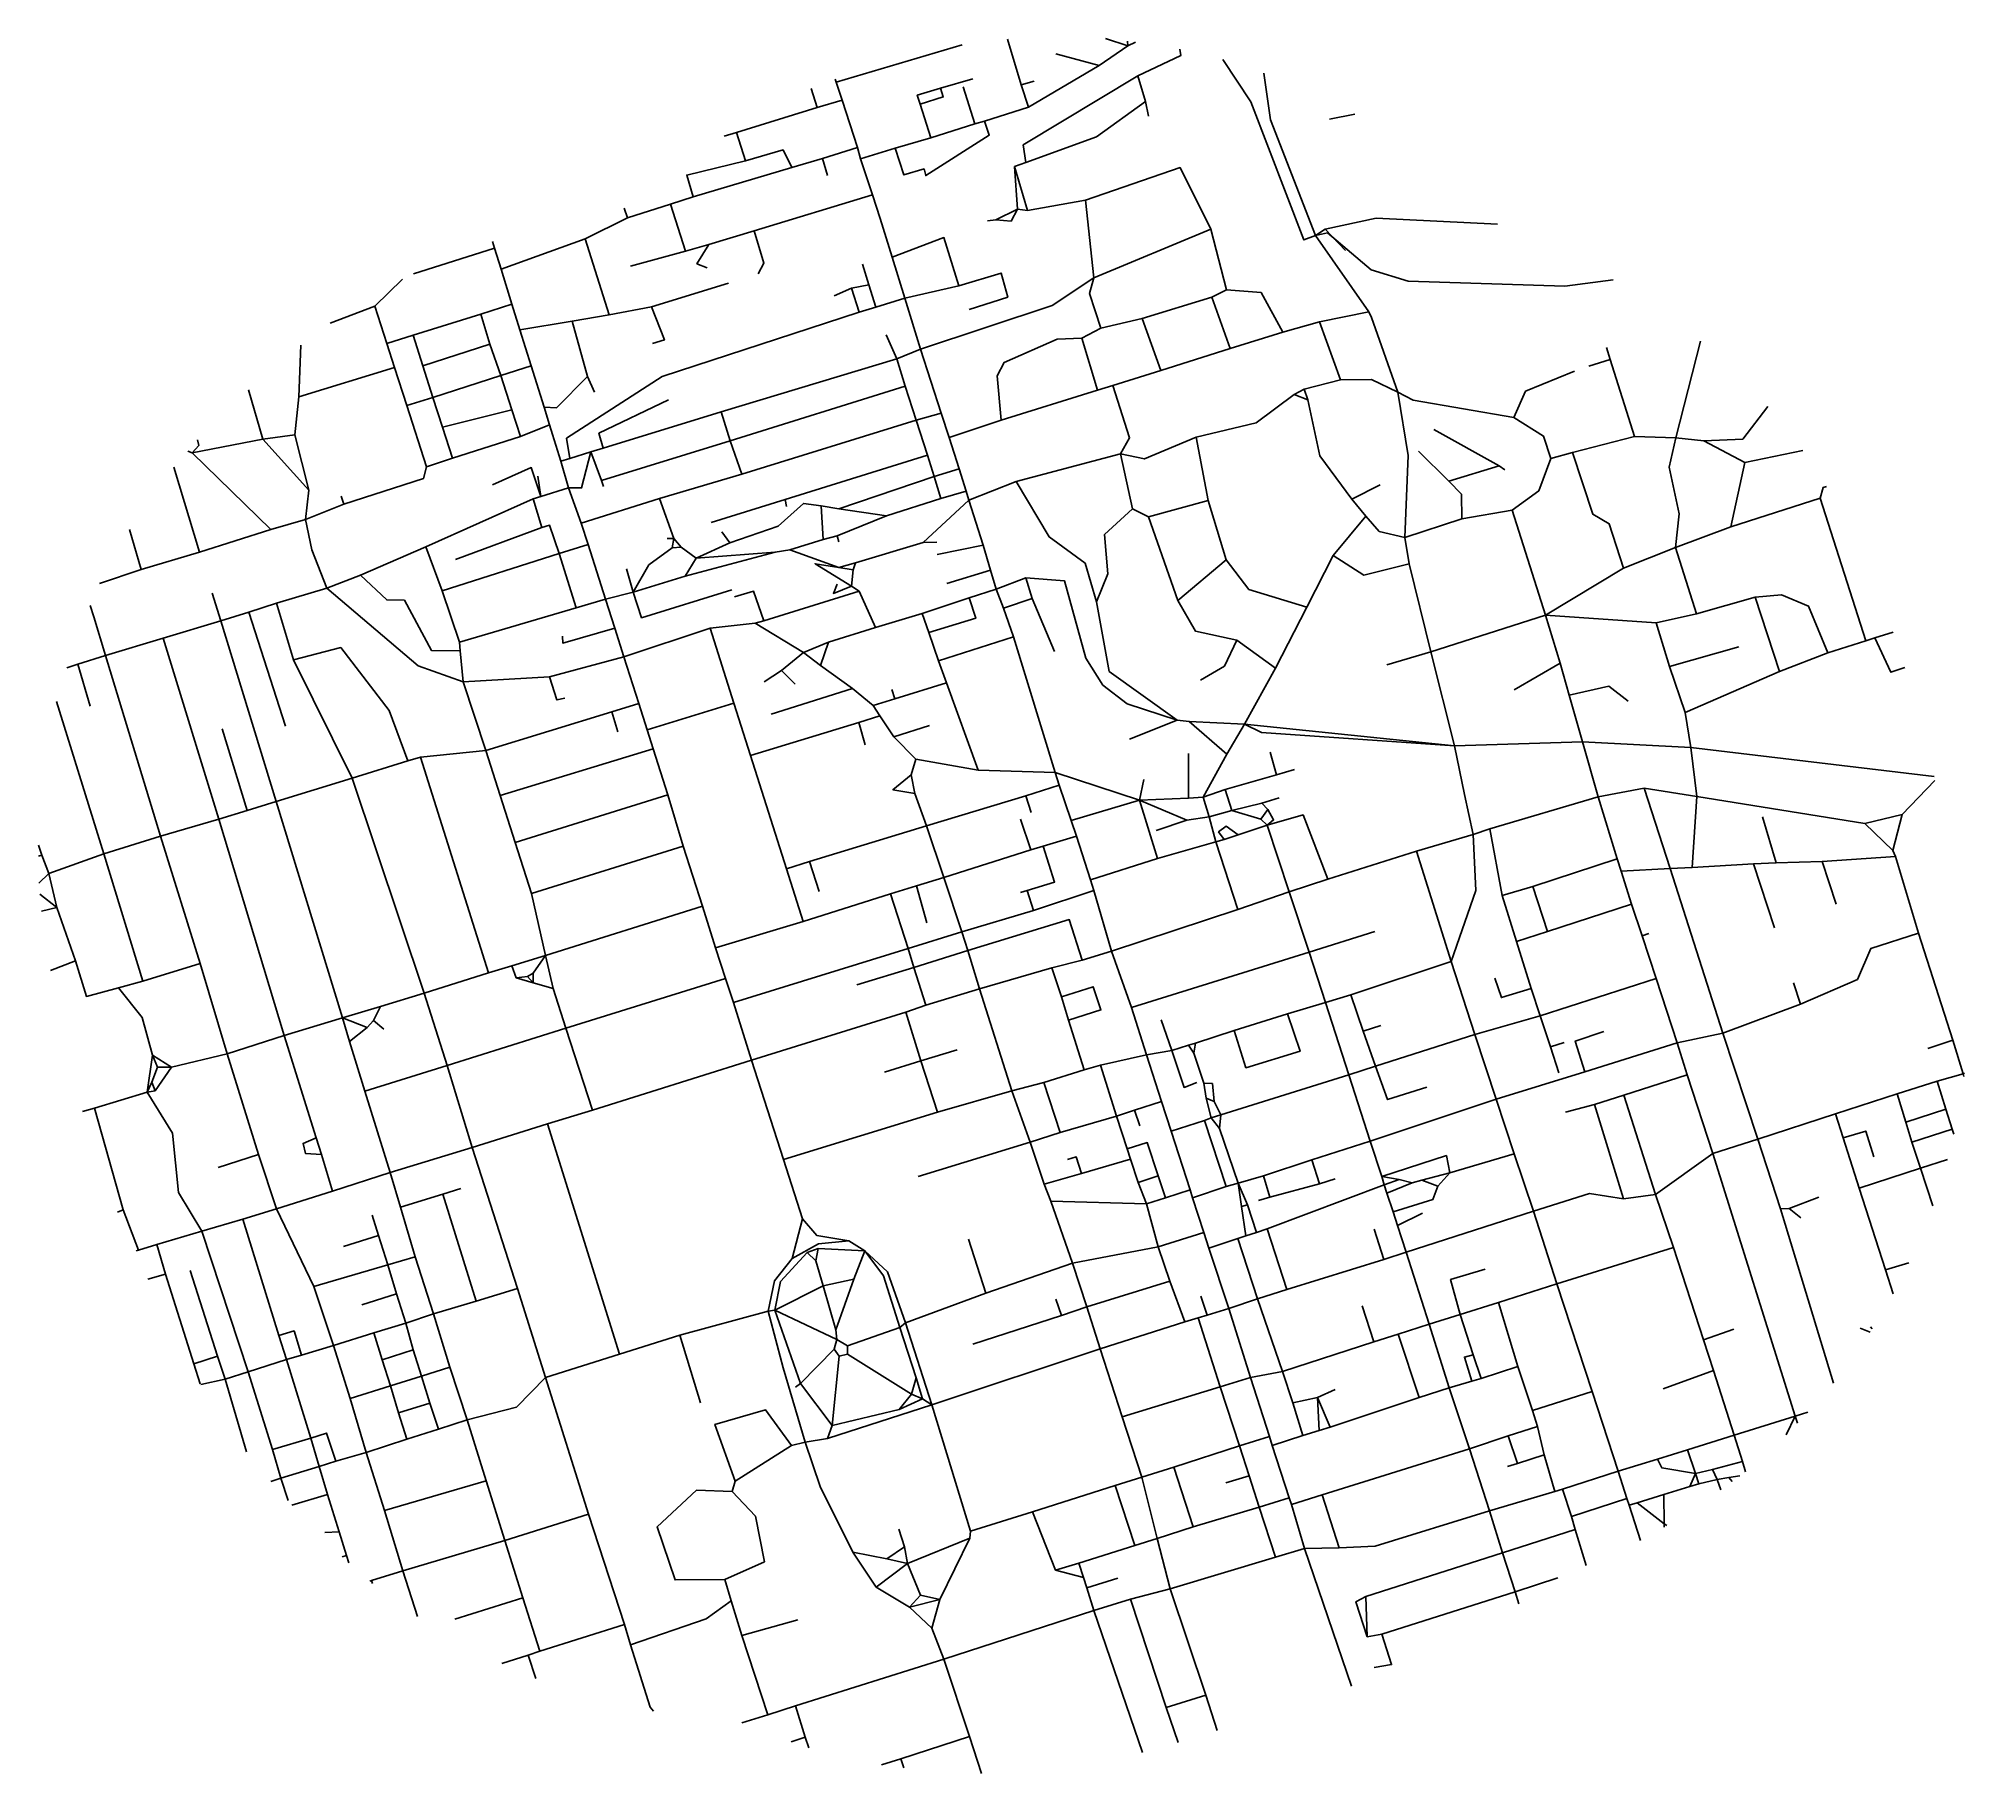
# Model space of a CAD drawing. Header units: metres. Extents: x 628297 to 631448, y 4835165 to 4838004.
import ezdxf

# ---------------------------------------------------------------- set-up
doc = ezdxf.new("R2010")
doc.units = ezdxf.units.M

msp = doc.modelspace()

# ---------------------------------------------------------------- linework, layer by layer
at = {"layer": 'ROADS'}
for points in [[(629602.3, 4837932.8), (629808.5, 4837994.1)], [(629904.8, 4837928.2), (629882.2, 4838003.1)], [(630032.3, 4837960.1), (630079.1, 4837992)], [(630042.6, 4838004.2), (630079.1, 4837992)], [(630078.8, 4838000), (630079.1, 4837992)], [(630079.1, 4837992), (630091.9, 4837998.2)], [(630164.7, 4837986.7), (630166.1, 4837976.5), (630095.5, 4837942.9)], [(629917.1, 4837891.6), (630032.3, 4837960.1)], [(630032.3, 4837960.1), (629961.8, 4837978.9)], [(630234.8, 4837969.7), (630280.4, 4837900.6), (630367.2, 4837674.5), (630386.4, 4837682)], [(629602.3, 4837932.8), (629600.7, 4837937.8)], [(629612.1, 4837903.2), (629602.3, 4837932.8)], [(629772.9, 4837922.7), (629826, 4837938.4)], [(629828.8, 4837864.4), (629809.8, 4837925.3)], [(629904.8, 4837928.2), (629926.1, 4837934.5)], [(629917.1, 4837891.6), (629904.8, 4837928.2)], [(629912.7, 4837801.4), (629908.1, 4837830.2), (630095.5, 4837942.9)], [(630108.1, 4837901.1), (630095.5, 4837942.9)], [(630386.4, 4837682), (630313, 4837870.9), (630302.1, 4837947.5)], [(629571.1, 4837891.4), (629561.1, 4837922.6)], [(629612.1, 4837903.2), (629571.1, 4837891.4)], [(629637, 4837825.6), (629612.1, 4837903.2)], [(629739.6, 4837896.9), (629734.9, 4837911.4), (629772.9, 4837922.7)], [(629739.6, 4837896.9), (629777.3, 4837908.7), (629772.9, 4837922.7)], [(629757.1, 4837841.9), (629739.6, 4837896.9)], [(629912.7, 4837801.4), (630028.1, 4837843.3), (630108.1, 4837901.1)], [(630113.1, 4837877.1), (630108.1, 4837901.1)], [(629571.1, 4837891.4), (629438.9, 4837850.4)], [(629698.6, 4837825), (629712.6, 4837780.9), (629746.1, 4837790.8), (629748.7, 4837780), (629852.5, 4837845.8), (629844.7, 4837869)], [(629757.1, 4837841.9), (629828.8, 4837864.4)], [(629828.8, 4837864.4), (629844.7, 4837869)], [(629844.7, 4837869), (629917.1, 4837891.6)], [(630409.4, 4837872), (630450.7, 4837880.5)], [(629438.9, 4837850.4), (629419.1, 4837844.4)], [(629453.6, 4837803.8), (629438.9, 4837850.4)], [(629698.6, 4837825), (629757.1, 4837841.9)], [(629368, 4837745), (629357.6, 4837780.8), (629453.6, 4837803.8)], [(629529.3, 4837793.3), (629515.2, 4837822), (629453.6, 4837803.8)], [(629579.6, 4837808), (629529.3, 4837793.3)], [(629637, 4837825.6), (629579.6, 4837808)], [(629579.6, 4837808), (629588.1, 4837780.2)], [(629642.1, 4837807.3), (629637, 4837825.6)], [(629642.1, 4837807.3), (629698.6, 4837825)], [(629661.8, 4837748.5), (629642.1, 4837807.3)], [(629894, 4837794.6), (629912.7, 4837801.4)], [(629529.3, 4837793.3), (629368, 4837745)], [(629915.3, 4837722.5), (629894, 4837794.6)], [(629899.1, 4837725.1), (629894, 4837794.6)], [(630010, 4837739.7), (630164.8, 4837793.1), (630215.3, 4837692)], [(629368, 4837745), (629331, 4837733.3)], [(629661.8, 4837748.5), (629468, 4837689.7)], [(629674.2, 4837709.7), (629661.8, 4837748.5)], [(629915.3, 4837722.5), (630010, 4837739.7)], [(630023.7, 4837612.8), (630010, 4837739.7)], [(629260.4, 4837710.9), (629191.4, 4837676.2)], [(629255.3, 4837726.7), (629260.4, 4837710.9)], [(629331, 4837733.3), (629260.4, 4837710.9)], [(629331, 4837733.3), (629355.5, 4837656)], [(629693.7, 4837646.5), (629674.2, 4837709.7)], [(629850, 4837706), (629863.3, 4837707.5)], [(629863.3, 4837707.5), (629888.3, 4837705.2), (629899.1, 4837725.1)], [(629863.3, 4837707.5), (629899.1, 4837725.1)], [(629915.3, 4837722.5), (629899.1, 4837725.1)], [(630402.5, 4837692.4), (630485.7, 4837710.1), (630684.5, 4837700.6)], [(629042.9, 4837661.2), (629039.5, 4837671.9)], [(629191.4, 4837676.2), (629053.7, 4837626.7)], [(629230.5, 4837551.8), (629191.4, 4837676.2)], [(629468, 4837689.7), (629393.8, 4837667.4)], [(629474.4, 4837618.9), (629484, 4837636.8), (629468, 4837689.7)], [(629803, 4837599.6), (629778.5, 4837678.4), (629693.7, 4837646.5)], [(630023.7, 4837612.8), (630215.3, 4837692)], [(630240.7, 4837593), (630215.3, 4837692)], [(630386.4, 4837682), (630402.5, 4837692.4)], [(630386.4, 4837682), (630406.1, 4837686.3), (630477.3, 4837625.6), (630538, 4837607), (630794.4, 4837599.2), (630873.5, 4837609.3)], [(630473.8, 4837556.7), (630386.4, 4837682)], [(630402.5, 4837692.4), (630435.6, 4837657.3)], [(629042.9, 4837661.2), (628910.6, 4837619)], [(629053.7, 4837626.7), (629042.9, 4837661.2)], [(629355.5, 4837656), (629265.5, 4837631.9)], [(629393.8, 4837667.4), (629355.5, 4837656)], [(629393.8, 4837667.4), (629374.2, 4837635.7), (629391.1, 4837628.7)], [(629714.4, 4837579.2), (629693.7, 4837646.5)], [(628892.3, 4837610.2), (628847.4, 4837566.4)], [(629071.4, 4837569.3), (629053.7, 4837626.7)], [(629655.3, 4837601.2), (629645.1, 4837634.7)], [(629739.9, 4837496), (629955.5, 4837567.3), (630023.7, 4837612.8)], [(629803, 4837599.6), (629872, 4837620.4), (629882.9, 4837581), (629820, 4837560.8)], [(630035, 4837530.1), (630016.7, 4837587.2), (630023.7, 4837612.8)], [(629425.8, 4837604.1), (629299.8, 4837565.4)], [(629627.2, 4837595.7), (629598.9, 4837583.1)], [(629655.3, 4837601.2), (629627.2, 4837595.7)], [(629640, 4837556.6), (629627.2, 4837595.7)], [(629666.8, 4837564.7), (629655.3, 4837601.2)], [(629714.4, 4837579.2), (629666.8, 4837564.7)], [(629714.4, 4837579.2), (629803, 4837599.6)], [(629739.9, 4837496), (629714.4, 4837579.2)], [(630102.8, 4837546.3), (630217, 4837581.1)], [(630217, 4837581.1), (630240.7, 4837593)], [(630246.9, 4837496.7), (630217, 4837581.1)], [(630240.7, 4837593), (630297.4, 4837588.4), (630332.8, 4837523.7)], [(628847.4, 4837566.4), (628773.9, 4837538.3)], [(628867, 4837505.2), (628847.4, 4837566.4)], [(629020.6, 4837553.3), (628909.8, 4837518.7)], [(629071.4, 4837569.3), (629020.6, 4837553.3)], [(629035.6, 4837503.8), (629020.6, 4837553.3)], [(629084.5, 4837527.4), (629071.4, 4837569.3)], [(629640, 4837556.6), (629317.4, 4837451.4), (629161.1, 4837350.2), (629166.2, 4837317.2)], [(629230.5, 4837551.8), (629170.3, 4837541.5)], [(629299.8, 4837565.4), (629230.5, 4837551.8)], [(629299.8, 4837565.4), (629321.2, 4837511), (629301.7, 4837505.1)], [(629666.8, 4837564.7), (629640, 4837556.6)], [(630035, 4837530.1), (630102.8, 4837546.3)], [(630102.8, 4837546.3), (630133.3, 4837460.7)], [(630392.9, 4837540.8), (630473.8, 4837556.7)], [(630477.9, 4837547.5), (630473.8, 4837556.7)], [(630521.1, 4837425.5), (630477.9, 4837547.5)], [(628909.8, 4837518.7), (628867, 4837505.2)], [(628925.5, 4837468.8), (628909.8, 4837518.7)], [(629170.3, 4837541.5), (629084.5, 4837527.4)], [(629102.8, 4837468.4), (629084.5, 4837527.4)], [(629195.1, 4837451.3), (629170.3, 4837541.5)], [(629701.3, 4837479.8), (629684, 4837519.6)], [(629872, 4837379.9), (629865.4, 4837452.5), (629877.2, 4837474.2), (629963.6, 4837512.5), (630004, 4837514)], [(630004, 4837514), (630035, 4837530.1)], [(630029.6, 4837428.9), (630004, 4837514)], [(630246.9, 4837496.7), (630332.8, 4837523.7)], [(630332.8, 4837523.7), (630392.9, 4837540.8)], [(630427.3, 4837445.7), (630392.9, 4837540.8)], [(628722.9, 4837417.9), (628725.9, 4837502.5)], [(628879.6, 4837466.1), (628867, 4837505.2)], [(629035.6, 4837503.8), (628925.5, 4837468.8)], [(629053.2, 4837453), (629035.6, 4837503.8)], [(629739.9, 4837496), (629701.3, 4837479.8)], [(629773.7, 4837391.2), (629739.9, 4837496)], [(630133.3, 4837460.7), (630246.9, 4837496.7)], [(630868.4, 4837479), (630862.5, 4837498.8)], [(630975.9, 4837350.9), (631016.7, 4837509.1)], [(628879.6, 4837466.1), (628722.9, 4837417.9)], [(628899.5, 4837403.8), (628879.6, 4837466.1)], [(628941.9, 4837417), (628925.5, 4837468.8)], [(629053.2, 4837453), (628941.9, 4837417)], [(629102.8, 4837468.4), (629053.2, 4837453)], [(629053.2, 4837453), (629071.2, 4837396.5)], [(629124.3, 4837401.1), (629102.8, 4837468.4)], [(629124.3, 4837401.1), (629144.4, 4837400), (629195.1, 4837451.3)], [(629206.8, 4837425.7), (629195.1, 4837451.3)], [(629701.3, 4837479.8), (629414.1, 4837393.3)], [(629715.2, 4837435.1), (629701.3, 4837479.8)], [(630054.8, 4837436.2), (630133.3, 4837460.7)], [(630711.2, 4837384.1), (630730.3, 4837426.9), (630810.1, 4837460.1)], [(630868.4, 4837479), (630833.6, 4837467.8)], [(630908.3, 4837353.2), (630868.4, 4837479)], [(628663.9, 4837348.5), (628640.5, 4837429.6)], [(629715.2, 4837435.1), (629428.9, 4837345.7)], [(629733, 4837379.6), (629715.2, 4837435.1)], [(629872, 4837379.9), (630029.6, 4837428.9)], [(630029.6, 4837428.9), (630054.8, 4837436.2)], [(630067.3, 4837324.4), (630082.2, 4837350.6), (630054.8, 4837436.2)], [(630191.3, 4837351.8), (630289.3, 4837375.2), (630351.8, 4837421.9)], [(630351.8, 4837421.9), (630368.1, 4837430.5)], [(630374.1, 4837412.8), (630351.8, 4837421.9)], [(630368.1, 4837430.5), (630427.3, 4837445.7)], [(630368.1, 4837430.5), (630374.1, 4837412.8)], [(630427.3, 4837445.7), (630478, 4837446.1), (630521.1, 4837425.5)], [(630532.9, 4837187.8), (630538, 4837321.9), (630521.1, 4837425.5)], [(630521.1, 4837425.5), (630546.4, 4837412.6)], [(628716.1, 4837355.6), (628722.9, 4837417.9)], [(628941.9, 4837417), (628899.5, 4837403.8)], [(628931.5, 4837303.5), (628899.5, 4837403.8)], [(628958.2, 4837368.1), (628941.9, 4837417)], [(629071.2, 4837396.5), (628958.2, 4837368.1)], [(629085.6, 4837352.8), (629071.2, 4837396.5)], [(629133.1, 4837372.3), (629124.3, 4837401.1)], [(629220.9, 4837333.9), (629213.9, 4837358.4), (629327.8, 4837412.8)], [(629414.1, 4837393.3), (629220.9, 4837333.9)], [(629428.9, 4837345.7), (629414.1, 4837393.3)], [(629773.7, 4837391.2), (629733, 4837379.6)], [(629786.8, 4837351.4), (629773.7, 4837391.2)], [(630374.1, 4837412.8), (630393.5, 4837321.5), (630446.1, 4837250.4)], [(630546.4, 4837412.6), (630711.2, 4837384.1)], [(631022, 4837345.9), (631085.6, 4837348.6), (631126.8, 4837401.8)], [(628974.3, 4837317.3), (628958.2, 4837368.1)], [(629133.1, 4837372.3), (629085.6, 4837352.8)], [(629137.9, 4837356.5), (629133.1, 4837372.3)], [(629151.7, 4837312.4), (629137.9, 4837356.5)], [(629733, 4837379.6), (629447.8, 4837291.6)], [(629751.7, 4837322.5), (629733, 4837379.6)], [(629786.8, 4837351.4), (629872, 4837379.9)], [(630687.1, 4837304.9), (630580.2, 4837364.3)], [(630711.2, 4837384.1), (630759.6, 4837353.6), (630771.8, 4837316.8)], [(628548.4, 4837326.1), (628541, 4837328.8)], [(628663.9, 4837348.5), (628548.4, 4837326.1)], [(628548.4, 4837326.1), (628559, 4837338.4), (628557.1, 4837347.4)], [(628676.9, 4837201), (628548.4, 4837326.1)], [(628716.1, 4837355.6), (628663.9, 4837348.5)], [(628739, 4837265.3), (628663.9, 4837348.5)], [(628739, 4837265.3), (628716.1, 4837355.6)], [(629085.6, 4837352.8), (628974.3, 4837317.3)], [(629164.1, 4837268.9), (629185.5, 4837268.9), (629200.4, 4837327.7)], [(629200.4, 4837327.7), (629166.2, 4837317.2)], [(629220.9, 4837333.9), (629200.4, 4837327.7)], [(629218.1, 4837280.9), (629200.4, 4837327.7)], [(629428.9, 4837345.7), (629218.1, 4837280.9)], [(629447.8, 4837291.6), (629428.9, 4837345.7)], [(629803.2, 4837299.8), (629786.8, 4837351.4)], [(630067.3, 4837324.4), (630106.5, 4837316.4), (630191.3, 4837351.8)], [(630210.7, 4837248.1), (630191.3, 4837351.8)], [(630604.9, 4837279.7), (630554.8, 4837328.8)], [(630771.8, 4837316.8), (630807.1, 4837326.6)], [(630807.1, 4837326.6), (630908.3, 4837353.2)], [(630890.7, 4837137.8), (630866.8, 4837210.2), (630840.1, 4837225.8), (630807.1, 4837326.6)], [(630908.3, 4837353.2), (630975.9, 4837350.9)], [(630975.8, 4837171.5), (630981.8, 4837226.5), (630965.3, 4837302.9), (630975.9, 4837350.9)], [(630975.9, 4837350.9), (631022, 4837345.9)], [(631022, 4837345.9), (631089.1, 4837310.4)], [(631183.8, 4837329.8), (631089.1, 4837310.4)], [(628560.5, 4837163.5), (628518.5, 4837302.8)], [(628796.7, 4837242.5), (628926.8, 4837284.2), (628931.5, 4837303.5)], [(628974.3, 4837317.3), (628931.5, 4837303.5)], [(629118.8, 4837254.8), (629103.1, 4837302.2), (629039.7, 4837273.9)], [(629166.2, 4837317.2), (629151.7, 4837312.4)], [(629164.1, 4837268.9), (629151.7, 4837312.4)], [(629751.7, 4837322.5), (629518.5, 4837249.7)], [(629762.5, 4837287.7), (629751.7, 4837322.5)], [(629803.2, 4837299.8), (629762.5, 4837287.7)], [(629814.7, 4837263.7), (629803.2, 4837299.8)], [(629896.9, 4837279.3), (630067.3, 4837324.4)], [(630086.9, 4837234.4), (630067.3, 4837324.4)], [(630604.9, 4837279.7), (630687.1, 4837304.9)], [(630687.1, 4837304.9), (630696.1, 4837298.7)], [(630708.1, 4837232.5), (630751.7, 4837264.2), (630771.8, 4837316.8)], [(631089.1, 4837310.4), (631066.1, 4837204.9)], [(628733.6, 4837216.9), (628739, 4837265.3)], [(629118.8, 4837254.8), (629114.2, 4837288)], [(629164.1, 4837268.9), (629118.8, 4837254.8)], [(629185.1, 4837211.4), (629164.1, 4837268.9)], [(629218.1, 4837280.9), (629221.3, 4837271.3)], [(629447.8, 4837291.6), (629312.9, 4837251.3)], [(629606.4, 4837234.6), (629762.5, 4837287.7)], [(629773.6, 4837251.3), (629762.5, 4837287.7)], [(629814.7, 4837263.7), (629773.6, 4837251.3)], [(629819.2, 4837248.6), (629814.7, 4837263.7)], [(629819.2, 4837248.6), (629896.9, 4837279.3)], [(630028, 4837082.7), (630009.3, 4837145.7), (629950.9, 4837188.7), (629896.9, 4837279.3)], [(630446.1, 4837250.4), (630492, 4837273.9)], [(630625.7, 4837218), (630625.5, 4837258.6), (630604.9, 4837279.7)], [(631212.3, 4837252.3), (631217.1, 4837269.3), (631222.6, 4837271)], [(628796.7, 4837242.5), (628733.6, 4837216.9)], [(628796.7, 4837242.5), (628792.4, 4837255.6)], [(629106.2, 4837250.9), (628930.4, 4837172.3)], [(629118.8, 4837254.8), (629106.2, 4837250.9)], [(629120.4, 4837203.9), (629106.2, 4837250.9)], [(629312.9, 4837251.3), (629185.1, 4837211.4)], [(629336.3, 4837186.1), (629312.9, 4837251.3)], [(629518.5, 4837249.7), (629397.4, 4837212.5)], [(629577.4, 4837239.6), (629548.6, 4837243.4), (629507.1, 4837206), (629428.1, 4837179.2)], [(629518.5, 4837249.7), (629520.9, 4837238.5)], [(629580.8, 4837184.7), (629577.4, 4837239.6)], [(629577.4, 4837239.6), (629606.4, 4837234.6)], [(629606.4, 4837234.6), (629684.4, 4837223)], [(629773.6, 4837251.3), (629684.4, 4837223)], [(629819.2, 4837248.6), (629744.7, 4837179.4)], [(629842.4, 4837175.3), (629819.2, 4837248.6)], [(630028, 4837082.7), (630046.8, 4837128.1), (630041.4, 4837192.8), (630086.9, 4837234.4)], [(630113.2, 4837221.3), (630086.9, 4837234.4)], [(630210.7, 4837248.1), (630113.2, 4837221.3)], [(630240.4, 4837151), (630210.7, 4837248.1)], [(630446.1, 4837250.4), (630468.9, 4837222.5)], [(630625.7, 4837218), (630708.1, 4837232.5)], [(630763, 4837060.8), (630708.1, 4837232.5)], [(631066.1, 4837204.9), (631212.3, 4837252.3)], [(631286.9, 4837018.8), (631212.3, 4837252.3)], [(628464.9, 4837135.4), (628445.6, 4837200.8)], [(628676.9, 4837201), (628560.5, 4837163.5)], [(628733.6, 4837216.9), (628676.9, 4837201)], [(628744, 4837167.5), (628733.6, 4837216.9)], [(629120.4, 4837203.9), (628979.3, 4837151.9)], [(629148.9, 4837161.7), (629133.3, 4837207.7), (629120.4, 4837203.9)], [(629196.3, 4837176.2), (629185.1, 4837211.4)], [(629684.4, 4837223), (629603.9, 4837190.4)], [(630161, 4837084.6), (630113.2, 4837221.3)], [(630415.3, 4837158.5), (630468.9, 4837222.5)], [(630468.9, 4837222.5), (630490.8, 4837197.7), (630532.9, 4837187.8)], [(630532.9, 4837187.8), (630625.7, 4837218)], [(630975.8, 4837171.5), (631066.1, 4837204.9)], [(628768.6, 4837105), (628744, 4837167.5)], [(628930.4, 4837172.3), (628824, 4837126)], [(628957.6, 4837100.3), (628930.4, 4837172.3)], [(629196.3, 4837176.2), (629148.9, 4837161.7)], [(629224.7, 4837087), (629196.3, 4837176.2)], [(629270.1, 4837098.3), (629295.5, 4837142.9), (629333.9, 4837171)], [(629336.3, 4837186.1), (629325.4, 4837186.1)], [(629333.9, 4837171), (629336.3, 4837186.1)], [(629333.9, 4837171), (629348.7, 4837172.1)], [(629348.7, 4837172.1), (629336.3, 4837186.1)], [(629373.2, 4837153.7), (629348.7, 4837172.1)], [(629373.2, 4837153.7), (629428.1, 4837179.2)], [(629428.1, 4837179.2), (629414.9, 4837196.8)], [(629526.3, 4837167.5), (629502.4, 4837163.7)], [(629580.8, 4837184.7), (629526.3, 4837167.5)], [(629606.4, 4837138.8), (629526.3, 4837167.5)], [(629603.9, 4837190.4), (629580.8, 4837184.7)], [(629603.9, 4837190.4), (629606.5, 4837180.4)], [(629633.8, 4837146), (629744.7, 4837179.4)], [(629744.7, 4837179.4), (629766.6, 4837180.1)], [(629842.4, 4837175.3), (629767.2, 4837159.7)], [(629854.7, 4837134.3), (629842.4, 4837175.3)], [(630539.8, 4837144.7), (630532.9, 4837187.8)], [(630890.7, 4837137.8), (630975.8, 4837171.5)], [(631009.8, 4837062.9), (630975.8, 4837171.5)], [(628560.5, 4837163.5), (628464.9, 4837135.4)], [(629148.9, 4837161.7), (628957.6, 4837100.3)], [(629176.6, 4837072.9), (629148.9, 4837161.7)], [(629270.1, 4837098.3), (629258.9, 4837136.6)], [(629502.4, 4837163.7), (629355.2, 4837124.4)], [(629373.2, 4837153.7), (629355.2, 4837124.4)], [(629502.4, 4837163.7), (629373.2, 4837153.7)], [(629627.2, 4837108.1), (629567.6, 4837144.7), (629606.4, 4837138.8)], [(629606.4, 4837138.8), (629633.8, 4837146)], [(629629.9, 4837134.7), (629606.4, 4837138.8)], [(629629.9, 4837134.7), (629633.8, 4837146)], [(630161, 4837084.6), (630240.4, 4837151)], [(630372.1, 4837073.9), (630277.4, 4837102.7), (630240.4, 4837151)], [(630372.1, 4837073.9), (630415.3, 4837158.5)], [(630415.3, 4837158.5), (630465.3, 4837126.1), (630539.8, 4837144.7)], [(630575.4, 4837000.6), (630539.8, 4837144.7)], [(630763, 4837060.8), (630890.7, 4837137.8)], [(628464.9, 4837135.4), (628396.8, 4837112.2)], [(628768.6, 4837105), (628686.4, 4837080.1)], [(628824, 4837126), (628768.6, 4837105)], [(628991.5, 4836951.4), (628918.3, 4836977.5), (628768.6, 4837105)], [(628986.6, 4837002.4), (628939.7, 4837003), (628895.5, 4837085.4), (628866.7, 4837085.6), (628824, 4837126)], [(629355.2, 4837124.4), (629270.1, 4837098.3)], [(629627.2, 4837108.1), (629597.5, 4837096.2), (629603.8, 4837111.2)], [(629627.2, 4837108.1), (629629.9, 4837134.7)], [(629639.9, 4837099.8), (629627.2, 4837108.1)], [(629854.7, 4837134.3), (629783.3, 4837112.5)], [(629864, 4837103.2), (629854.7, 4837134.3)], [(629864, 4837103.2), (629912.6, 4837121.6)], [(629912.6, 4837121.6), (629976, 4837116.7), (630010.9, 4836990.4), (630038.3, 4836946.3), (630078.3, 4836915.3), (630160.1, 4836888.7)], [(629922.6, 4837087.8), (629912.6, 4837121.6)], [(628387.2, 4837057.7), (628381.4, 4837076.5)], [(628595.2, 4837051.5), (628581.1, 4837096.5)], [(628686.4, 4837080.1), (628641, 4837065.8)], [(628713.9, 4836987.4), (628686.4, 4837080.1)], [(628985.6, 4837016.7), (628957.6, 4837100.3)], [(629176.6, 4837072.9), (628985.6, 4837016.7)], [(629224.7, 4837087), (629176.6, 4837072.9)], [(629270.1, 4837098.3), (629224.7, 4837087)], [(629239.8, 4837039.1), (629224.7, 4837087)], [(629431.4, 4837102.1), (629283.7, 4837056.4), (629270.1, 4837098.3)], [(629483.5, 4837051.6), (629467.1, 4837099.8), (629435.5, 4837090.4)], [(629639.9, 4837099.8), (629483.5, 4837051.6)], [(629666.3, 4837040.4), (629639.9, 4837099.8)], [(629820, 4837088.9), (629742.6, 4837063.6)], [(629753.5, 4837032.1), (629830.5, 4837055.7), (629820, 4837088.9)], [(629864, 4837103.2), (629820, 4837088.9)], [(629875.8, 4837071.9), (629864, 4837103.2)], [(629875.8, 4837071.9), (629922.6, 4837087.8)], [(629922.6, 4837087.8), (629959.5, 4837001.4)], [(630028, 4837082.7), (630048.7, 4836968.6), (630160.1, 4836888.7)], [(630257.7, 4837019.7), (630189.9, 4837034.6), (630161, 4837084.6)], [(630320.9, 4836973.8), (630372.1, 4837073.9)], [(631009.8, 4837062.9), (631106.1, 4837090.1)], [(631106.1, 4837090.1), (631149, 4837093.9), (631193.2, 4837075.2), (631224.9, 4836999.1)], [(631145.8, 4836968.5), (631106.1, 4837090.1)], [(628406.5, 4836994.6), (628387.2, 4837057.7)], [(628595.2, 4837051.5), (628500.9, 4837022.8)], [(628641, 4837065.8), (628595.2, 4837051.5)], [(628685.7, 4836755.8), (628595.2, 4837051.5)], [(628641, 4837065.8), (628701, 4836878.9)], [(629469.6, 4837047.6), (629395.7, 4837039.4)], [(629483.5, 4837051.6), (629469.6, 4837047.6)], [(629548.6, 4836999.4), (629469.6, 4837047.6)], [(629742.6, 4837063.6), (629666.3, 4837040.4)], [(629753.5, 4837032.1), (629742.6, 4837063.6)], [(629892.2, 4837025), (629875.8, 4837071.9)], [(630575.4, 4837000.6), (630763, 4837060.8)], [(630786.9, 4836981.9), (630763, 4837060.8)], [(630763, 4837060.8), (630943.9, 4837048.2)], [(630943.9, 4837048.2), (631009.8, 4837062.9)], [(630965.8, 4836976.6), (630943.9, 4837048.2)], [(628500.9, 4837022.8), (628406.5, 4836994.6)], [(628591.9, 4836726.7), (628500.9, 4837022.8)], [(628986.6, 4837002.4), (628985.6, 4837016.7)], [(629239.8, 4837039.1), (629154.7, 4837015), (629154.2, 4837026.5)], [(629254.5, 4836992.7), (629239.8, 4837039.1)], [(629395.7, 4837039.4), (629254.5, 4836992.7)], [(629434.6, 4836916.4), (629395.7, 4837039.4)], [(629589.5, 4837016.4), (629548.6, 4836999.4)], [(629576.3, 4836978.4), (629589.5, 4837016.4)], [(629666.3, 4837040.4), (629589.5, 4837016.4)], [(629769.5, 4836986.1), (629753.5, 4837032.1)], [(629892.2, 4837025), (629769.5, 4836986.1)], [(629960.2, 4836803.4), (629892.2, 4837025)], [(630198.1, 4836954.2), (630237.3, 4836977), (630257.7, 4837019.7)], [(630320.9, 4836973.8), (630257.7, 4837019.7)], [(631224.9, 4836999.1), (631286.9, 4837018.8)], [(631286.9, 4837018.8), (631301.8, 4837023.3)], [(631301.8, 4837023.3), (631331.9, 4837032.6)], [(631301.8, 4837023.3), (631328.1, 4836967.2), (631351, 4836974.8)], [(628361.1, 4836980.2), (628343, 4836974.5)], [(628406.5, 4836994.6), (628361.1, 4836980.2)], [(628361.1, 4836980.2), (628381.3, 4836911.7)], [(628496.5, 4836699), (628406.5, 4836994.6)], [(628901.4, 4836822.1), (628870.5, 4836904.6), (628791.5, 4837007.6), (628713.9, 4836987.4)], [(628809.9, 4836793.8), (628713.9, 4836987.4)], [(628991.5, 4836951.4), (628986.6, 4837002.4)], [(629254.5, 4836992.7), (629133, 4836959.5)], [(629279.2, 4836915.9), (629254.5, 4836992.7)], [(629548.6, 4836999.4), (629512.9, 4836969.9)], [(629576.3, 4836978.4), (629548.6, 4836999.4)], [(629628.6, 4836940.5), (629576.3, 4836978.4)], [(629782.4, 4836949.9), (629769.5, 4836986.1)], [(630503.1, 4836979.2), (630575.4, 4837000.6)], [(630613.9, 4836846.8), (630575.4, 4837000.6)], [(630786.9, 4836981.9), (630711.5, 4836938.5)], [(630801.5, 4836929.6), (630786.9, 4836981.9)], [(630965.8, 4836976.6), (631079, 4837009)], [(631145.8, 4836968.5), (631224.9, 4836999.1)], [(629133, 4836959.5), (628991.5, 4836951.4)], [(629028.8, 4836839.2), (628991.5, 4836951.4)], [(629133, 4836959.5), (629145.3, 4836922), (629158.2, 4836924.8)], [(629512.9, 4836969.9), (629484.1, 4836951.7)], [(629512.9, 4836969.9), (629534.8, 4836947.5)], [(629782.4, 4836949.9), (629698.1, 4836923.5)], [(629834.7, 4836807), (629782.4, 4836949.9)], [(630270.4, 4836882.3), (630320.9, 4836973.8)], [(630991.4, 4836901.6), (630965.8, 4836976.6)], [(630991.4, 4836901.6), (631145.8, 4836968.5)], [(628403.6, 4836669.9), (628326.5, 4836919.2)], [(629279.2, 4836915.9), (629234.8, 4836902.7)], [(629292.9, 4836873.1), (629279.2, 4836915.9)], [(629434.6, 4836916.4), (629292.9, 4836873.1)], [(629461.8, 4836830.9), (629434.6, 4836916.4)], [(629628.6, 4836940.5), (629495.8, 4836898.5)], [(629662.4, 4836913), (629628.6, 4836940.5)], [(629698.1, 4836923.5), (629662.4, 4836913)], [(629698.1, 4836923.5), (629693, 4836938.9)], [(630801.5, 4836929.6), (630866.7, 4836944.7), (630898.3, 4836920.1)], [(630823.1, 4836853.5), (630801.5, 4836929.6)], [(629234.8, 4836902.7), (629028.8, 4836839.2)], [(629234.8, 4836902.7), (629244.7, 4836869.7)], [(629639.1, 4836885.2), (629461.8, 4836830.9)], [(629673.8, 4836895.8), (629639.1, 4836885.2)], [(629639.1, 4836885.2), (629649.4, 4836848.4)], [(629673.8, 4836895.8), (629662.4, 4836913)], [(629696.4, 4836861.8), (629673.8, 4836895.8)], [(630082.3, 4836857.9), (630160.1, 4836888.7)], [(630160.1, 4836888.7), (630179.6, 4836886.7)], [(630241.1, 4836833.2), (630179.6, 4836886.7)], [(630179.6, 4836886.7), (630270.4, 4836882.3)], [(631000.7, 4836844.3), (630991.4, 4836901.6)], [(628638.3, 4836741.1), (628597.6, 4836874.5)], [(629302.8, 4836841.9), (629292.9, 4836873.1)], [(629696.4, 4836861.8), (629755, 4836880.3)], [(629732.4, 4836824.8), (629696.4, 4836861.8)], [(630241.1, 4836833.2), (630270.4, 4836882.3)], [(630613.9, 4836846.8), (630298, 4836868.8), (630270.4, 4836882.3)], [(630270.4, 4836882.3), (630613.9, 4836846.8)], [(630613.9, 4836846.8), (630823.1, 4836853.5)], [(630849.1, 4836763.5), (630823.1, 4836853.5)], [(631000.7, 4836844.3), (630823.1, 4836853.5)], [(628901.4, 4836822.1), (628809.9, 4836793.8)], [(628922, 4836828.1), (628901.4, 4836822.1)], [(629028.8, 4836839.2), (628922, 4836828.1)], [(629033.2, 4836475.5), (628922, 4836828.1)], [(629052.4, 4836765.8), (629028.8, 4836839.2)], [(629302.8, 4836841.9), (629052.4, 4836765.8)], [(629326.4, 4836766.6), (629302.8, 4836841.9)], [(629520.7, 4836645.8), (629461.8, 4836830.9)], [(629724.7, 4836799.6), (629732.4, 4836824.8)], [(629834.7, 4836807), (629732.4, 4836824.8)], [(630178.5, 4836761), (630178.7, 4836834.5)], [(630202.7, 4836762.7), (630241.1, 4836833.2)], [(630322.6, 4836799.2), (630312.1, 4836836.3)], [(630630.2, 4836767), (630613.9, 4836846.8)], [(631010.3, 4836763.9), (631000.7, 4836844.3)], [(631000.7, 4836844.3), (631398.8, 4836796.6)], [(628809.9, 4836793.8), (628685.7, 4836755.8)], [(628927.8, 4836442.3), (628809.9, 4836793.8)], [(629730.6, 4836769), (629695.1, 4836775.1), (629724.7, 4836799.6)], [(629730.6, 4836769), (629724.7, 4836799.6)], [(629960.2, 4836803.4), (629834.7, 4836807)], [(630098.7, 4836757.9), (629960.2, 4836803.4)], [(629967.1, 4836782.3), (629960.2, 4836803.4)], [(630098.7, 4836757.9), (630105.6, 4836791.6)], [(630238.8, 4836775.3), (630322.6, 4836799.2)], [(630322.6, 4836799.2), (630352, 4836808.3)], [(631346.2, 4836734.5), (631399.9, 4836790.3)], [(629077.1, 4836688.4), (629052.4, 4836765.8)], [(629077.1, 4836688.4), (629326.4, 4836766.6)], [(629351.8, 4836682.5), (629326.4, 4836766.6)], [(629750.1, 4836715.7), (629730.6, 4836769)], [(629912.3, 4836765), (629750.1, 4836715.7)], [(629967.1, 4836782.3), (629912.3, 4836765)], [(629912.3, 4836765), (629921.1, 4836737.9)], [(629986.9, 4836724.4), (629967.1, 4836782.3)], [(629986.9, 4836724.4), (630098.7, 4836757.9)], [(630098.7, 4836757.9), (630178.5, 4836761)], [(630098.7, 4836757.9), (630127.7, 4836662.6)], [(630175.9, 4836725.2), (630098.7, 4836757.9)], [(630178.5, 4836761), (630202.7, 4836762.7)], [(630202.7, 4836762.7), (630238.8, 4836775.3)], [(630212.2, 4836730.8), (630202.7, 4836762.7)], [(630249.5, 4836740.8), (630238.8, 4836775.3)], [(630298.9, 4836753.1), (630326.9, 4836761.5)], [(630644.5, 4836702), (630630.2, 4836767)], [(630671.6, 4836710.8), (630849.1, 4836763.5)], [(630849.1, 4836763.5), (630924.2, 4836777.4)], [(630880.2, 4836661.8), (630849.1, 4836763.5)], [(630967, 4836645.9), (630924.2, 4836777.4)], [(630924.2, 4836777.4), (631010.3, 4836763.9)], [(631002.8, 4836647.9), (631010.3, 4836763.9)], [(631010.3, 4836763.9), (631285.1, 4836719.9)], [(628591.9, 4836726.7), (628496.5, 4836699)], [(628638.3, 4836741.1), (628591.9, 4836726.7)], [(628698.6, 4836373.1), (628591.9, 4836726.7)], [(628685.7, 4836755.8), (628638.3, 4836741.1)], [(628794.3, 4836401.5), (628685.7, 4836755.8)], [(629920.4, 4836676.4), (629903.6, 4836726.9)], [(630212.2, 4836730.8), (630175.9, 4836725.2)], [(630249.5, 4836740.8), (630212.2, 4836730.8)], [(630223.1, 4836689.5), (630212.2, 4836730.8)], [(630249.5, 4836740.8), (630298.9, 4836753.1)], [(630296.8, 4836726.9), (630249.5, 4836740.8)], [(630296.8, 4836726.9), (630308.6, 4836742.6)], [(630307.6, 4836717.2), (630296.8, 4836726.9)], [(630308.6, 4836742.6), (630298.9, 4836753.1)], [(630307.6, 4836717.2), (630318, 4836725.7), (630308.6, 4836742.6)], [(630307.6, 4836717.2), (630366.1, 4836733.8), (630406.4, 4836628.5)], [(631140.4, 4836655.4), (631117.7, 4836730.6)], [(631285.1, 4836719.9), (631346.2, 4836734.5)], [(631331.4, 4836675.7), (631346.2, 4836734.5)], [(628496.5, 4836699), (628403.6, 4836669.9)], [(628561.4, 4836490.7), (628496.5, 4836699)], [(629750.1, 4836715.7), (629558.3, 4836657.6)], [(629778.2, 4836631.4), (629750.1, 4836715.7)], [(629995.4, 4836699.1), (629941, 4836682.8)], [(629995.4, 4836699.1), (629986.9, 4836724.4)], [(630018.4, 4836627.7), (629995.4, 4836699.1)], [(630175.9, 4836725.2), (630125.6, 4836708.4)], [(630260.1, 4836701), (630240.1, 4836715.2), (630228, 4836705.9), (630237.1, 4836693.8)], [(630237.1, 4836693.8), (630260.1, 4836701)], [(630260.1, 4836701), (630307.6, 4836717.2)], [(630343.6, 4836607.8), (630307.6, 4836717.2)], [(630551.5, 4836674.6), (630644.5, 4836702)], [(630608.3, 4836493.9), (630648.6, 4836610), (630644.5, 4836702)], [(630644.5, 4836702), (630671.6, 4836710.8)], [(630691.9, 4836601.7), (630671.6, 4836710.8)], [(631331.4, 4836675.7), (631285.1, 4836719.9)], [(628302.2, 4836667.7), (628296.9, 4836666.1)], [(628302.2, 4836667.7), (628297, 4836684.4)], [(628313.7, 4836637.9), (628302.2, 4836667.7)], [(628403.6, 4836669.9), (628313.7, 4836637.9)], [(628467.6, 4836461.5), (628403.6, 4836669.9)], [(629103.7, 4836605.1), (629077.1, 4836688.4)], [(629351.8, 4836682.5), (629103.7, 4836605.1)], [(629383.5, 4836584.3), (629351.8, 4836682.5)], [(629920.4, 4836676.4), (629778.2, 4836631.4)], [(629941, 4836682.8), (629959.6, 4836624), (629914.5, 4836610.2)], [(629941, 4836682.8), (629920.4, 4836676.4)], [(630127.7, 4836662.6), (630223.1, 4836689.5)], [(630223.1, 4836689.5), (630237.1, 4836693.8)], [(630259.5, 4836579.3), (630223.1, 4836689.5)], [(630406.4, 4836628.5), (630551.5, 4836674.6)], [(630608.3, 4836493.9), (630551.5, 4836674.6)], [(631215.3, 4836657.8), (631335.6, 4836665.6)], [(631335.6, 4836665.6), (631331.4, 4836675.7)], [(631373.4, 4836540.4), (631335.6, 4836665.6)], [(628297.4, 4836622), (628313.7, 4836637.9)], [(628326.6, 4836582.2), (628313.7, 4836637.9)], [(629558.3, 4836657.6), (629520.7, 4836645.8)], [(629547.9, 4836559.5), (629520.7, 4836645.8)], [(629558.3, 4836657.6), (629574.1, 4836608.4)], [(629778.2, 4836631.4), (629733.4, 4836617.6)], [(629807.5, 4836542.7), (629778.2, 4836631.4)], [(630018.4, 4836627.7), (630127.7, 4836662.6)], [(630741.9, 4836616.7), (630880.2, 4836661.8)], [(630886.6, 4836641.8), (630880.2, 4836661.8)], [(630886.6, 4836641.8), (630967, 4836645.9)], [(630903.8, 4836587.8), (630886.6, 4836641.8)], [(630967, 4836645.9), (631002.8, 4836647.9)], [(631053.1, 4836376.9), (630967, 4836645.9)], [(631002.8, 4836647.9), (631103.2, 4836654)], [(631103.2, 4836654), (631140.4, 4836655.4)], [(631137.6, 4836548.9), (631103.2, 4836654)], [(631140.4, 4836655.4), (631215.3, 4836657.8)], [(631238.2, 4836587.6), (631215.3, 4836657.8)], [(628326.6, 4836582.2), (628299.1, 4836604)], [(629126.7, 4836504), (629103.7, 4836605.1)], [(629690.9, 4836604.6), (629547.9, 4836559.5)], [(629733.4, 4836617.6), (629690.9, 4836604.6)], [(629720, 4836515.3), (629690.9, 4836604.6)], [(629733.4, 4836617.6), (629750.3, 4836557.4)], [(629914.5, 4836610.2), (629903.6, 4836607)], [(629925, 4836577.6), (629914.5, 4836610.2)], [(630023.5, 4836609.9), (629925, 4836577.6)], [(630023.5, 4836609.9), (630018.4, 4836627.7)], [(630052.9, 4836511.1), (630023.5, 4836609.9)], [(630259.5, 4836579.3), (630343.6, 4836607.8)], [(630343.6, 4836607.8), (630406.4, 4836628.5)], [(630375.9, 4836509.2), (630343.6, 4836607.8)], [(630691.9, 4836601.7), (630741.9, 4836616.7)], [(630715.5, 4836526.9), (630691.9, 4836601.7)], [(630766.1, 4836543.2), (630741.9, 4836616.7)], [(628326.6, 4836582.2), (628301.8, 4836576.1)], [(628357.2, 4836494.9), (628326.6, 4836582.2)], [(629383.5, 4836584.3), (629126.7, 4836504)], [(629404.9, 4836516.2), (629383.5, 4836584.3)], [(629925, 4836577.6), (629807.5, 4836542.7)], [(630052.9, 4836511.1), (630259.5, 4836579.3)], [(630766.1, 4836543.2), (630903.8, 4836587.8)], [(630920.8, 4836535.9), (630903.8, 4836587.8)], [(629547.9, 4836559.5), (629404.9, 4836516.2)], [(629807.5, 4836542.7), (629720, 4836515.3)], [(629817.4, 4836511.9), (629807.5, 4836542.7)], [(630004.8, 4836496.2), (629983.4, 4836562.5), (629817.4, 4836511.9)], [(630375.9, 4836509.2), (630483.6, 4836542.8)], [(630715.5, 4836526.9), (630766.1, 4836543.2)], [(630920.8, 4836535.9), (630931.7, 4836539.9)], [(631180.2, 4836424), (631273.3, 4836464.6), (631295.1, 4836515.2), (631373.4, 4836540.4)], [(631429.1, 4836365.4), (631373.4, 4836540.4)], [(629420.9, 4836466.1), (629404.9, 4836516.2)], [(629720, 4836515.3), (629434.2, 4836427.1)], [(629729.3, 4836484.4), (629720, 4836515.3)], [(629817.4, 4836511.9), (629729.3, 4836484.4)], [(629836.9, 4836449), (629817.4, 4836511.9)], [(630052.9, 4836511.1), (630004.8, 4836496.2)], [(630085.3, 4836418.6), (630052.9, 4836511.1)], [(630085.3, 4836418.6), (630375.9, 4836509.2)], [(630402.8, 4836426.6), (630375.9, 4836509.2)], [(630739.4, 4836449.8), (630715.5, 4836526.9)], [(630943.7, 4836465.9), (630920.8, 4836535.9)], [(628357.2, 4836494.9), (628316.3, 4836479.1)], [(628427.8, 4836450.8), (628375.4, 4836436.8), (628357.2, 4836494.9)], [(628561.4, 4836490.7), (628467.6, 4836461.5)], [(628605.7, 4836342.6), (628561.4, 4836490.7)], [(629033.2, 4836475.5), (628927.8, 4836442.3)], [(629071.3, 4836486.9), (629033.2, 4836475.5)], [(629126.7, 4836504), (629071.3, 4836486.9)], [(629078.3, 4836467), (629071.3, 4836486.9)], [(629096.8, 4836469.6), (629106.5, 4836475.1)], [(629106.4, 4836458.8), (629106.5, 4836475.1)], [(629106.5, 4836475.1), (629126.7, 4836504)], [(629139.2, 4836449.9), (629126.7, 4836504)], [(629729.3, 4836484.4), (629636.1, 4836455.9)], [(629748.8, 4836422.5), (629729.3, 4836484.4)], [(629955.2, 4836483.7), (629836.9, 4836449)], [(630004.8, 4836496.2), (629955.2, 4836483.7)], [(629970.9, 4836436.3), (629955.2, 4836483.7)], [(630444.4, 4836439.4), (630608.3, 4836493.9)], [(630647.2, 4836374.6), (630608.3, 4836493.9)], [(628467.6, 4836461.5), (628427.8, 4836450.8)], [(628483.6, 4836340.7), (628466.7, 4836402.4), (628427.8, 4836450.8)], [(628927.8, 4836442.3), (628856.5, 4836420.2)], [(628965.7, 4836323.9), (628927.8, 4836442.3)], [(629096.8, 4836469.6), (629078.3, 4836467)], [(629106.4, 4836458.8), (629078.3, 4836467)], [(629106.4, 4836458.8), (629096.8, 4836469.6)], [(629139.2, 4836449.9), (629106.4, 4836458.8)], [(629159.8, 4836384.6), (629139.2, 4836449.9)], [(629420.9, 4836466.1), (629159.8, 4836384.6)], [(629434.2, 4836427.1), (629420.9, 4836466.1)], [(629836.9, 4836449), (629748.8, 4836422.5)], [(629889.5, 4836282.4), (629836.9, 4836449)], [(629982.4, 4836398.1), (630035.3, 4836414.8), (630022.9, 4836452.5), (629970.9, 4836436.3)], [(630739.4, 4836449.8), (630690.6, 4836435), (630680.1, 4836466.9)], [(630754.1, 4836404.8), (630739.4, 4836449.8)], [(630754.1, 4836404.8), (630943.7, 4836465.9)], [(630978, 4836360.8), (630943.7, 4836465.9)], [(631180.2, 4836424), (631168.5, 4836459.2)], [(628856.5, 4836420.2), (628794.3, 4836401.5)], [(628844.9, 4836397.5), (628856.5, 4836420.2)], [(629463.3, 4836332.3), (629434.2, 4836427.1)], [(629716, 4836410.8), (629463.3, 4836332.3)], [(629748.8, 4836422.5), (629716, 4836410.8)], [(629740.7, 4836331.6), (629716, 4836410.8)], [(629982.4, 4836398.1), (629970.9, 4836436.3)], [(630109.8, 4836341), (630085.3, 4836418.6)], [(630340.6, 4836408.3), (630402.8, 4836426.6)], [(630402.8, 4836426.6), (630444.4, 4836439.4)], [(630441.1, 4836308.5), (630402.8, 4836426.6)], [(630464.3, 4836380.1), (630444.4, 4836439.4)], [(631053.1, 4836376.9), (631180.2, 4836424)], [(628794.3, 4836401.5), (628698.6, 4836373.1)], [(628805.9, 4836363.2), (628794.3, 4836401.5)], [(628794.3, 4836401.5), (628834.6, 4836385.7)], [(628805.9, 4836363.2), (628834.6, 4836385.7)], [(628834.6, 4836385.7), (628844.9, 4836397.5)], [(628861.7, 4836383), (628844.9, 4836397.5)], [(629159.8, 4836384.6), (628965.7, 4836323.9)], [(629203.6, 4836250.9), (629159.8, 4836384.6)], [(630007.9, 4836316.6), (629982.4, 4836398.1)], [(630151.6, 4836348.1), (630134.1, 4836398.4)], [(630190.2, 4836360.5), (630253.6, 4836380.9)], [(630253.6, 4836380.9), (630272.5, 4836320.2), (630361.2, 4836347.2), (630340.6, 4836408.3)], [(630253.6, 4836380.9), (630340.6, 4836408.3)], [(630464.3, 4836380.1), (630493.5, 4836389.5)], [(630484.5, 4836322.6), (630464.3, 4836380.1)], [(630647.2, 4836374.6), (630754.1, 4836404.8)], [(630771, 4836354.5), (630754.1, 4836404.8)], [(630827.2, 4836313.2), (630811.4, 4836363.6), (630858.3, 4836379.2)], [(628698.6, 4836373.1), (628605.7, 4836342.6)], [(628751.3, 4836205.6), (628698.6, 4836373.1)], [(628830.7, 4836281.6), (628805.9, 4836363.2)], [(629800.1, 4836349.5), (629740.7, 4836331.6)], [(630109.8, 4836341), (630151.6, 4836348.1)], [(630151.6, 4836348.1), (630178.9, 4836356.8)], [(630151.6, 4836348.1), (630171.4, 4836287.9), (630192.3, 4836295.8)], [(630178.9, 4836356.8), (630190.2, 4836360.5)], [(630187.6, 4836343.7), (630178.9, 4836356.8)], [(630187.6, 4836343.7), (630190.2, 4836360.5)], [(630484.5, 4836322.6), (630647.2, 4836374.6)], [(630682, 4836268.7), (630647.2, 4836374.6)], [(630771, 4836354.5), (630793.5, 4836361.5)], [(630784.5, 4836311.7), (630771, 4836354.5)], [(630827.2, 4836313.2), (630978, 4836360.8)], [(630978, 4836360.8), (631053.1, 4836376.9)], [(630994.7, 4836308.4), (630978, 4836360.8)], [(631110.3, 4836203.4), (631053.1, 4836376.9)], [(631429.1, 4836365.4), (631388.6, 4836351.7)], [(631446.1, 4836310.4), (631429.1, 4836365.4)], [(628474.8, 4836280.4), (628483.6, 4836340.7)], [(628482.1, 4836296.6), (628491.7, 4836320.8)], [(628491.7, 4836320.8), (628483.6, 4836340.7)], [(628514.4, 4836320.9), (628483.6, 4836340.7)], [(628514.4, 4836320.9), (628488, 4836282.4)], [(628491.7, 4836320.8), (628514.4, 4836320.9)], [(628605.7, 4836342.6), (628514.4, 4836320.9)], [(628657.1, 4836177.9), (628605.7, 4836342.6)], [(628965.7, 4836323.9), (628830.7, 4836281.6)], [(629006.7, 4836189.8), (628965.7, 4836323.9)], [(629463.3, 4836332.3), (629203.6, 4836250.9)], [(629515.9, 4836170), (629463.3, 4836332.3)], [(629740.7, 4836331.6), (629681.2, 4836312.9)], [(629767.7, 4836247.6), (629740.7, 4836331.6)], [(630007.9, 4836316.6), (629941.7, 4836296.1)], [(630034.7, 4836324.2), (630007.9, 4836316.6)], [(630109.8, 4836341), (630034.7, 4836324.2)], [(630060.9, 4836241.1), (630034.7, 4836324.2)], [(630134.5, 4836264.7), (630109.8, 4836341)], [(630203.8, 4836294.8), (630187.6, 4836343.7)], [(630441.1, 4836308.5), (630484.5, 4836322.6)], [(630484.5, 4836322.6), (630504.5, 4836267.9), (630568.4, 4836288.4)], [(628474.8, 4836280.4), (628482.1, 4836296.6)], [(628488, 4836282.4), (628482.1, 4836296.6)], [(629941.7, 4836296.1), (629889.5, 4836282.4)], [(629968.9, 4836213.9), (629941.7, 4836296.1)], [(630220.7, 4836264.9), (630217.8, 4836294.1), (630203.8, 4836294.8)], [(630207.6, 4836270.1), (630203.8, 4836294.8)], [(630231.8, 4836243.2), (630441.1, 4836308.5)], [(630475.8, 4836200.1), (630441.1, 4836308.5)], [(630682, 4836268.7), (630827.2, 4836313.2)], [(630891.2, 4836275.2), (630994.7, 4836308.4)], [(631036.4, 4836179.8), (630994.7, 4836308.4)], [(631338, 4836277.3), (631403.6, 4836298.3)], [(631403.6, 4836298.3), (631446.1, 4836310.4)], [(631418, 4836252.1), (631403.6, 4836298.3)], [(631446.1, 4836310.4), (631448.4, 4836311)], [(631447.6, 4836305.7), (631446.1, 4836310.4)], [(628388.3, 4836254.2), (628368.9, 4836248.3)], [(628474.8, 4836280.4), (628388.3, 4836254.2)], [(628435.3, 4836087.6), (628388.3, 4836254.2)], [(628488, 4836282.4), (628474.8, 4836280.4)], [(628564.3, 4836052.6), (628526, 4836116.1), (628515.9, 4836213.1), (628474.8, 4836280.4)], [(628872.1, 4836148.5), (628830.7, 4836281.6)], [(629889.5, 4836282.4), (629767.7, 4836247.6)], [(629919.5, 4836198.5), (629889.5, 4836282.4)], [(630134.5, 4836264.7), (630090.5, 4836250.6)], [(630150.1, 4836216.1), (630134.5, 4836264.7)], [(630215.6, 4836238.2), (630207.6, 4836270.1)], [(630220.7, 4836264.9), (630207.6, 4836270.1)], [(630231.8, 4836243.2), (630220.7, 4836264.9)], [(630475.8, 4836200.1), (630682, 4836268.7)], [(630711.5, 4836179.2), (630682, 4836268.7)], [(630842.9, 4836259.9), (630795.7, 4836247.4)], [(630842.9, 4836259.9), (630891.2, 4836275.2)], [(630890.5, 4836105.5), (630842.9, 4836259.9)], [(630942.6, 4836112.9), (630891.2, 4836275.2)], [(631237.1, 4836244.9), (631338, 4836277.3)], [(631352.3, 4836230.9), (631338, 4836277.3)], [(629129.6, 4836228.4), (629006.7, 4836189.8)], [(629203.6, 4836250.9), (629129.6, 4836228.4)], [(629247.7, 4835851.5), (629129.6, 4836228.4)], [(629767.7, 4836247.6), (629515.9, 4836170)], [(630060.9, 4836241.1), (629968.9, 4836213.9)], [(630090.5, 4836250.6), (630060.9, 4836241.1)], [(630078.2, 4836187.6), (630060.9, 4836241.1)], [(630090.5, 4836250.6), (630099.2, 4836224.8)], [(630150.1, 4836216.1), (630204.6, 4836234)], [(630204.6, 4836234), (630215.6, 4836238.2)], [(630240.2, 4836125.7), (630204.6, 4836234)], [(630215.6, 4836238.2), (630231.8, 4836243.2)], [(630229.2, 4836220.8), (630215.6, 4836238.2)], [(630229.2, 4836220.8), (630231.8, 4836243.2)], [(631110.3, 4836203.4), (631237.1, 4836244.9)], [(631250, 4836205.3), (631237.1, 4836244.9)], [(631352.3, 4836230.9), (631418, 4836252.1)], [(631362.1, 4836198.5), (631352.3, 4836230.9)], [(631428.2, 4836219.8), (631418, 4836252.1)], [(628760, 4836178.3), (628733.6, 4836179.8), (628729.9, 4836196.3), (628751.3, 4836205.6)], [(628760, 4836178.3), (628751.3, 4836205.6)], [(629919.5, 4836198.5), (629736.5, 4836142)], [(629968.9, 4836213.9), (629919.5, 4836198.5)], [(629942.7, 4836129.6), (629919.5, 4836198.5)], [(630129.1, 4836143), (630111.2, 4836197.7), (630078.2, 4836187.6)], [(630181.1, 4836120.3), (630150.1, 4836216.1)], [(630260, 4836131.2), (630229.2, 4836220.8)], [(630380.2, 4836169.3), (630475.8, 4836200.1)], [(630494.8, 4836142.3), (630475.8, 4836200.1)], [(631036.4, 4836179.8), (631110.3, 4836203.4)], [(631147.1, 4836089.4), (631110.3, 4836203.4)], [(631250, 4836205.3), (631286.9, 4836216.4), (631300.1, 4836174.4)], [(631276.1, 4836123), (631250, 4836205.3)], [(631362.1, 4836198.5), (631428.2, 4836219.8)], [(631376.5, 4836155.6), (631362.1, 4836198.5)], [(631430.9, 4836211.3), (631428.2, 4836219.8)], [(628657.1, 4836177.9), (628590.6, 4836156.8)], [(628686.5, 4836089.3), (628657.1, 4836177.9)], [(628778.2, 4836118), (628760, 4836178.3)], [(629006.7, 4836189.8), (628872.1, 4836148.5)], [(629080.5, 4835958.9), (629006.7, 4836189.8)], [(629547, 4836072.9), (629515.9, 4836170)], [(630003.8, 4836146.8), (629994.9, 4836174.1), (629980.9, 4836170.2)], [(630083.6, 4836170.6), (630003.8, 4836146.8)], [(630083.6, 4836170.6), (630078.2, 4836187.6)], [(630096.2, 4836132.4), (630083.6, 4836170.6)], [(630301.1, 4836143.5), (630380.2, 4836169.3)], [(630380.2, 4836169.3), (630393.2, 4836130.4)], [(630494.8, 4836142.3), (630600.8, 4836176.3), (630606.5, 4836148.1)], [(630606.5, 4836148.1), (630711.5, 4836179.2)], [(630742.9, 4836085.7), (630711.5, 4836179.2)], [(630942.6, 4836112.9), (631036.4, 4836179.8)], [(631171.2, 4835750.1), (631036.4, 4836179.8)], [(631376.5, 4836155.6), (631420.7, 4836169.8)], [(628872.1, 4836148.5), (628778.2, 4836118)], [(628889.3, 4836092.2), (628872.1, 4836148.5)], [(630003.8, 4836146.8), (629942.7, 4836129.6)], [(629953.5, 4836101.9), (629942.7, 4836129.6)], [(630129.1, 4836143), (630096.2, 4836132.4)], [(630110.1, 4836097.4), (630096.2, 4836132.4)], [(630141, 4836107.2), (630129.1, 4836143)], [(630240.2, 4836125.7), (630260, 4836131.2)], [(630260, 4836131.2), (630301.1, 4836143.5)], [(630265.3, 4836093.2), (630260, 4836131.2)], [(630275.2, 4836095.9), (630260, 4836131.2)], [(630301.1, 4836143.5), (630312, 4836108.1)], [(630307.6, 4836056.7), (630499, 4836128.4)], [(630312, 4836108.1), (630393.2, 4836130.4)], [(630393.2, 4836130.4), (630418.4, 4836138.5)], [(630499, 4836128.4), (630494.8, 4836142.3)], [(630494.8, 4836142.3), (630523.5, 4836137.5)], [(630499, 4836128.4), (630523.5, 4836137.5)], [(630503.4, 4836114.9), (630499, 4836128.4)], [(630503.4, 4836114.9), (630544.9, 4836131.8)], [(630523.5, 4836137.5), (630544.9, 4836131.8)], [(630544.9, 4836131.8), (630560.6, 4836136)], [(630560.6, 4836136), (630606.5, 4836148.1)], [(630560.6, 4836136), (630586.7, 4836126.1)], [(630586.7, 4836126.1), (630606.5, 4836148.1)], [(631276.1, 4836123), (631376.5, 4836155.6)], [(631396.5, 4836094.3), (631376.5, 4836155.6)], [(628778.2, 4836118), (628686.5, 4836089.3)], [(628958.3, 4836113.1), (628889.3, 4836092.2)], [(628958.3, 4836113.1), (628988.1, 4836122.4)], [(629012.8, 4835938), (628958.3, 4836113.1)], [(629988.8, 4836000.6), (629953.5, 4836101.9)], [(630110.1, 4836097.4), (629953.5, 4836101.9)], [(630141, 4836107.2), (630110.1, 4836097.4)], [(630128.8, 4836027), (630110.1, 4836097.4)], [(630181.1, 4836120.3), (630141, 4836107.2)], [(630185.3, 4836107.1), (630181.1, 4836120.3)], [(630185.3, 4836107.1), (630240.2, 4836125.7)], [(630203.7, 4836050.6), (630185.3, 4836107.1)], [(630275.2, 4836095.9), (630265.3, 4836093.2)], [(630290.1, 4836050.6), (630275.2, 4836095.9)], [(630293.4, 4836102.8), (630312, 4836108.1)], [(630513.4, 4836084.3), (630503.4, 4836114.9)], [(630513.4, 4836084.3), (630578.7, 4836104.5), (630586.7, 4836126.1)], [(630742.9, 4836085.7), (630834.8, 4836114.1), (630890.5, 4836105.5)], [(630890.5, 4836105.5), (630942.6, 4836112.9)], [(630972.1, 4836026.1), (630942.6, 4836112.9)], [(631161.3, 4836089.7), (631209.8, 4836108.2)], [(631319.1, 4835989.3), (631276.1, 4836123)], [(628426.1, 4836083.6), (628435.3, 4836087.6)], [(628460.7, 4836021.5), (628435.3, 4836087.6)], [(628631.4, 4836072.2), (628564.3, 4836052.6)], [(628686.5, 4836089.3), (628631.4, 4836072.2)], [(628690.3, 4835881.9), (628631.4, 4836072.2)], [(628747.2, 4835961.9), (628686.5, 4836089.3)], [(628853.2, 4836045.8), (628842.8, 4836078.7)], [(628913.4, 4836010.6), (628889.3, 4836092.2)], [(629530.2, 4836008.2), (629547, 4836072.9)], [(629622.9, 4836036.8), (629570.4, 4836045.7), (629547, 4836072.9)], [(630272.7, 4836044.8), (630265.3, 4836093.2)], [(630520.6, 4836061.9), (630513.4, 4836084.3)], [(630520.6, 4836061.9), (630561.4, 4836082)], [(630534.8, 4836018.2), (630742.9, 4836085.7)], [(630781.3, 4835966.8), (630742.9, 4836085.7)], [(631147.1, 4836089.4), (631161.3, 4836089.7)], [(631233.8, 4835804.1), (631147.1, 4836089.4)], [(631161.3, 4836089.7), (631180.4, 4836074.7)], [(628564.3, 4836052.6), (628490.4, 4836030.7)], [(628639.7, 4835822.6), (628564.3, 4836052.6)], [(628853.2, 4836045.8), (628796.1, 4836027.5)], [(628868.6, 4835997.8), (628853.2, 4836045.8)], [(629530.2, 4836008.2), (629573.1, 4836032.2), (629622.9, 4836036.8)], [(629648.8, 4836020.5), (629622.9, 4836036.8)], [(629847, 4835951.3), (629818.7, 4836039.8)], [(630203.7, 4836050.6), (630128.8, 4836027)], [(630211.9, 4836024.9), (630203.7, 4836050.6)], [(630211.9, 4836024.9), (630259.5, 4836040.5)], [(630259.5, 4836040.5), (630272.7, 4836044.8)], [(630291.7, 4835942.1), (630259.5, 4836040.5)], [(630272.7, 4836044.8), (630290.1, 4836050.6)], [(630290.1, 4836050.6), (630307.6, 4836056.7)], [(630339.3, 4835957.4), (630307.6, 4836056.7)], [(630498, 4836006.3), (630482.7, 4836055.8)], [(630534.8, 4836018.2), (630520.6, 4836061.9)], [(628460.7, 4836021.5), (628456.9, 4836020.3)], [(628490.4, 4836030.7), (628460.7, 4836021.5)], [(628504.6, 4835982.6), (628490.4, 4836030.7)], [(628913.4, 4836010.6), (628868.6, 4835997.8)], [(628943.4, 4835917.2), (628913.4, 4836010.6)], [(629490.9, 4835921.9), (629501.3, 4835971.6), (629530.2, 4836008.2)], [(629554.6, 4836017.7), (629510.9, 4835970.1), (629501.5, 4835923.3)], [(629572.4, 4836024.6), (629554.6, 4836017.7)], [(629568.9, 4836004.1), (629554.6, 4836017.7)], [(629568.9, 4836004.1), (629572.4, 4836024.6)], [(629580.6, 4835963.1), (629568.9, 4836004.1)], [(629648.8, 4836020.5), (629572.4, 4836024.6)], [(629630.8, 4835974.1), (629648.8, 4836020.5)], [(629706.4, 4835895.1), (629679.7, 4835979.5), (629648.8, 4836020.5)], [(629715.4, 4835902.9), (629686, 4835985.9), (629648.8, 4836020.5)], [(630128.8, 4836027), (629988.8, 4836000.6)], [(630148, 4835970.7), (630128.8, 4836027)], [(630244.4, 4835926.1), (630211.9, 4836024.9)], [(630339.3, 4835957.4), (630498, 4836006.3)], [(630498, 4836006.3), (630534.8, 4836018.2)], [(630572.6, 4835900.7), (630534.8, 4836018.2)], [(630972.1, 4836026.1), (630781.3, 4835966.8)], [(631021.5, 4835874.8), (630972.1, 4836026.1)], [(631319.1, 4835989.3), (631357.5, 4836001.1)], [(628504.6, 4835982.6), (628475.6, 4835974.2)], [(628551.2, 4835835.6), (628504.6, 4835982.6)], [(628589.8, 4835848.2), (628545.3, 4835988.4)], [(628868.6, 4835997.8), (628747.2, 4835961.9)], [(628882.7, 4835950.1), (628868.6, 4835997.8)], [(629580.6, 4835963.1), (629630.8, 4835974.1)], [(629601.7, 4835891.3), (629630.8, 4835974.1)], [(629988.8, 4836000.6), (629847, 4835951.3)], [(630012.2, 4835928.9), (629988.8, 4836000.6)], [(630148, 4835970.7), (630012.2, 4835928.9)], [(630172.4, 4835904.2), (630148, 4835970.7)], [(630623, 4835916.4), (630607.6, 4835973.5), (630663.9, 4835990.5)], [(631331.7, 4835949.9), (631319.1, 4835989.3)], [(628779.5, 4835865.4), (628747.2, 4835961.9)], [(628882.7, 4835950.1), (628825.9, 4835932.4)], [(628898.1, 4835902.4), (628882.7, 4835950.1)], [(629012.8, 4835938), (628943.4, 4835917.2)], [(629080.5, 4835958.9), (629012.8, 4835938)], [(629126.3, 4835813.5), (629080.5, 4835958.9)], [(629501.5, 4835923.3), (629580.6, 4835963.1)], [(629601.7, 4835891.3), (629580.6, 4835963.1)], [(629847, 4835951.3), (629715.4, 4835902.9)], [(629971, 4835914.5), (629961.6, 4835941.7)], [(630209.2, 4835915.3), (630199, 4835946.4)], [(630244.4, 4835926.1), (630291.7, 4835942.1)], [(630291.7, 4835942.1), (630339.3, 4835957.4)], [(630332.3, 4835823), (630291.7, 4835942.1)], [(630685.9, 4835935.8), (630781.3, 4835966.8)], [(630839.1, 4835790.1), (630781.3, 4835966.8)], [(628943.4, 4835917.2), (628898.1, 4835902.4)], [(628970.2, 4835830.3), (628943.4, 4835917.2)], [(629346.4, 4835882.6), (629490.9, 4835921.9)], [(629490.9, 4835921.9), (629501.5, 4835923.3)], [(629515.3, 4835828.9), (629490.9, 4835921.9)], [(629543.9, 4835803.7), (629501.5, 4835923.3)], [(629603.2, 4835875.2), (629501.5, 4835923.3)], [(629971, 4835914.5), (629826, 4835867.7)], [(630012.2, 4835928.9), (629971, 4835914.5)], [(630034.3, 4835860.2), (630012.2, 4835928.9)], [(630194.4, 4835910.7), (630172.4, 4835904.2)], [(630209.2, 4835915.3), (630194.4, 4835910.7)], [(630230.4, 4835798.2), (630194.4, 4835910.7)], [(630244.4, 4835926.1), (630209.2, 4835915.3)], [(630280, 4835813.5), (630244.4, 4835926.1)], [(630482.1, 4835871.5), (630463, 4835930.6)], [(630572.6, 4835900.7), (630623, 4835916.4)], [(630623, 4835916.4), (630685.9, 4835935.8)], [(630644.3, 4835850.5), (630623, 4835916.4)], [(630717.5, 4835831), (630685.9, 4835935.8)], [(628727.2, 4835849.8), (628715, 4835889.4), (628690.3, 4835881.9)], [(628702.7, 4835842.5), (628690.3, 4835881.9)], [(628845.5, 4835886.2), (628779.5, 4835865.4)], [(628898.1, 4835902.4), (628845.5, 4835886.2)], [(628859.2, 4835842.3), (628845.5, 4835886.2)], [(628910, 4835858.3), (628898.1, 4835902.4)], [(629346.4, 4835882.6), (629247.7, 4835851.5)], [(629346.4, 4835882.6), (629380, 4835772)], [(629599.1, 4835859.9), (629603.2, 4835875.2)], [(629603.2, 4835875.2), (629601.7, 4835891.3)], [(629620.8, 4835865), (629603.2, 4835875.2)], [(629706.4, 4835895.1), (629620.8, 4835865)], [(629706.4, 4835895.1), (629715.4, 4835902.9)], [(629732.9, 4835812.5), (629706.4, 4835895.1)], [(629758.7, 4835768.3), (629715.4, 4835902.9)], [(630172.4, 4835904.2), (630034.3, 4835860.2)], [(630482.1, 4835871.5), (630521.8, 4835884.2)], [(630521.8, 4835884.2), (630572.6, 4835900.7)], [(630521.8, 4835884.2), (630556.3, 4835780.3)], [(630605.3, 4835796.4), (630572.6, 4835900.7)], [(631021.5, 4835874.8), (631070.9, 4835892.5)], [(631294.3, 4835887.5), (631277.9, 4835893.8)], [(631297.5, 4835892.8), (631294.8, 4835896.4)], [(628589.8, 4835848.2), (628551.2, 4835835.6)], [(628602.5, 4835810.5), (628589.8, 4835848.2)], [(628727.2, 4835849.8), (628702.7, 4835842.5)], [(628779.5, 4835865.4), (628727.2, 4835849.8)], [(628806.7, 4835778.8), (628779.5, 4835865.4)], [(628910, 4835858.3), (628859.2, 4835842.3)], [(628923.5, 4835815.4), (628910, 4835858.3)], [(629247.7, 4835851.5), (629126.3, 4835813.5)], [(629543.9, 4835803.7), (629599.1, 4835859.9)], [(629595.4, 4835734.5), (629607.2, 4835848)], [(629599.1, 4835859.9), (629607.2, 4835848)], [(629607.2, 4835848), (629620.8, 4835851.4)], [(629620.8, 4835851.4), (629620.8, 4835865)], [(629725.5, 4835785.8), (629620.8, 4835851.4)], [(630034.3, 4835860.2), (629758.7, 4835768.3)], [(630070, 4835749), (630034.3, 4835860.2)], [(630332.3, 4835823), (630482.1, 4835871.5)], [(630642.4, 4835807.3), (630630, 4835846.6), (630644.3, 4835850.5)], [(630657.3, 4835811.9), (630644.3, 4835850.5)], [(631037.5, 4835824.8), (631021.5, 4835874.8)], [(628561.6, 4835803.1), (628551.2, 4835835.6)], [(628639.7, 4835822.6), (628602.5, 4835810.5)], [(628702.7, 4835842.5), (628639.7, 4835822.6)], [(628679.7, 4835695.2), (628639.7, 4835822.6)], [(628742.4, 4835714), (628702.7, 4835842.5)], [(628872.7, 4835799.4), (628859.2, 4835842.3)], [(628923.5, 4835815.4), (628872.7, 4835799.4)], [(628970.2, 4835830.3), (628923.5, 4835815.4)], [(628937.1, 4835771.5), (628923.5, 4835815.4)], [(628998.1, 4835744.1), (628970.2, 4835830.3)], [(629126.3, 4835813.5), (629078.9, 4835764.5), (628998.1, 4835744.1)], [(629196.9, 4835589.9), (629126.3, 4835813.5)], [(629551.2, 4835707.7), (629515.3, 4835828.9)], [(629725.5, 4835785.8), (629732.9, 4835812.5)], [(629743.6, 4835778.1), (629732.9, 4835812.5)], [(630280, 4835813.5), (630230.4, 4835798.2)], [(630280, 4835813.5), (630332.3, 4835823)], [(630311, 4835716.9), (630280, 4835813.5)], [(630349.2, 4835772), (630332.3, 4835823)], [(630642.4, 4835807.3), (630657.3, 4835811.9)], [(630657.3, 4835811.9), (630717.5, 4835831)], [(630741.8, 4835759.2), (630717.5, 4835831)], [(631037.5, 4835824.8), (630955.5, 4835794.9)], [(631071.6, 4835718.8), (631037.5, 4835824.8)], [(628602.5, 4835810.5), (628562.5, 4835801.8)], [(628637.3, 4835691.9), (628602.5, 4835810.5)], [(628872.7, 4835799.4), (628806.7, 4835778.8)], [(628885.8, 4835755.6), (628872.7, 4835799.4)], [(629535.4, 4835797.6), (629543.9, 4835803.7)], [(629595.4, 4835734.5), (629543.9, 4835803.7)], [(629705.1, 4835760.9), (629725.5, 4835785.8)], [(629743.6, 4835778.1), (629725.5, 4835785.8)], [(630230.4, 4835798.2), (630070, 4835749)], [(630262.3, 4835701.5), (630230.4, 4835798.2)], [(630349.2, 4835772), (630389.8, 4835780.3)], [(630389.8, 4835780.3), (630418.9, 4835793.9)], [(630392.3, 4835726.6), (630389.8, 4835780.3)], [(630410.2, 4835732.2), (630389.8, 4835780.3)], [(630556.3, 4835780.3), (630605.3, 4835796.4)], [(630605.3, 4835796.4), (630642.4, 4835807.3)], [(630638.3, 4835696.7), (630605.3, 4835796.4)], [(630839.1, 4835790.1), (630741.8, 4835759.2)], [(630881.8, 4835659.8), (630839.1, 4835790.1)], [(628833.1, 4835690.4), (628806.7, 4835778.8)], [(628937.1, 4835771.5), (628885.8, 4835755.6)], [(628899.5, 4835712.4), (628885.8, 4835755.6)], [(628951.3, 4835728.9), (628937.1, 4835771.5)], [(629529.1, 4835702.1), (629486.6, 4835760.3), (629403.6, 4835736.6), (629437.1, 4835643.9)], [(629758.7, 4835768.3), (629588, 4835713.5)], [(629705.1, 4835760.9), (629595.4, 4835734.5)], [(629705.1, 4835760.9), (629743.6, 4835778.1)], [(629758.7, 4835768.3), (629743.6, 4835778.1)], [(629821.9, 4835562.1), (629758.7, 4835768.3)], [(630102.3, 4835650.2), (630070, 4835749)], [(630365.6, 4835718.2), (630349.2, 4835772)], [(630410.2, 4835732.2), (630556.3, 4835780.3)], [(630749.9, 4835733.3), (630741.8, 4835759.2)], [(631071.6, 4835718.8), (631171.2, 4835750.1)], [(631156.6, 4835719.3), (631171.2, 4835750.1)], [(631171.2, 4835750.1), (631191.8, 4835756.7)], [(631175.1, 4835738.3), (631171.2, 4835750.1)], [(628783.5, 4835676.5), (628767.9, 4835722.2), (628742.4, 4835714)], [(628951.3, 4835728.9), (628899.5, 4835712.4)], [(628998.1, 4835744.1), (628951.3, 4835728.9)], [(629029.4, 4835644), (628998.1, 4835744.1)], [(629588, 4835713.5), (629595.4, 4835734.5)], [(630315.7, 4835702.1), (630365.6, 4835718.2)], [(630365.6, 4835718.2), (630392.3, 4835726.6)], [(630392.3, 4835726.6), (630410.2, 4835732.2)], [(630638.3, 4835696.7), (630701.8, 4835717.8)], [(630701.8, 4835717.8), (630749.9, 4835733.3)], [(630701.8, 4835717.8), (630716.9, 4835672.7)], [(630760.8, 4835686.8), (630749.9, 4835733.3)], [(630995.4, 4835695.1), (631071.6, 4835718.8)], [(631071.6, 4835718.8), (631085, 4835676)], [(628742.4, 4835714), (628679.7, 4835695.2)], [(628693.6, 4835648.5), (628679.7, 4835695.2)], [(628756.4, 4835667.9), (628742.4, 4835714)], [(628833.1, 4835690.4), (628783.5, 4835676.5)], [(628899.5, 4835712.4), (628833.1, 4835690.4)], [(628862.9, 4835595.4), (628833.1, 4835690.4)], [(629437.1, 4835643.9), (629529.1, 4835702.1)], [(629551.2, 4835707.7), (629529.1, 4835702.1)], [(629588, 4835713.5), (629551.2, 4835707.7)], [(629576.2, 4835634.9), (629551.2, 4835707.7)], [(630262.3, 4835701.5), (630154.8, 4835666.7)], [(630311, 4835716.9), (630262.3, 4835701.5)], [(630277.7, 4835652.6), (630262.3, 4835701.5)], [(630315.7, 4835702.1), (630311, 4835716.9)], [(630343.3, 4835616.4), (630315.7, 4835702.1)], [(630397.5, 4835621.2), (630638.3, 4835696.7)], [(630671.2, 4835595.1), (630638.3, 4835696.7)], [(630716.9, 4835672.7), (630760.8, 4835686.8)], [(630778.3, 4835626.5), (630760.8, 4835686.8)], [(630946.1, 4835679.8), (630995.4, 4835695.1)], [(631008, 4835656.3), (630995.4, 4835695.1)], [(628756.4, 4835667.9), (628693.6, 4835648.5)], [(628783.5, 4835676.5), (628756.4, 4835667.9)], [(628770, 4835621.8), (628756.4, 4835667.9)], [(630154.8, 4835666.7), (630102.3, 4835650.2)], [(630186.3, 4835568.7), (630154.8, 4835666.7)], [(630716.9, 4835672.7), (630700.7, 4835667.8)], [(630790.8, 4835630.6), (630881.8, 4835659.8)], [(630881.8, 4835659.8), (630946.1, 4835679.8)], [(630895.9, 4835615.2), (630881.8, 4835659.8)], [(631008, 4835656.3), (630953.2, 4835665.2), (630946.1, 4835679.8)], [(630999.2, 4835634.7), (631008, 4835656.3)], [(631036.1, 4835662.7), (631008, 4835656.3)], [(631013.6, 4835639.1), (631008, 4835656.3)], [(631085, 4835676), (631036.1, 4835662.7)], [(631043.7, 4835646.5), (631036.1, 4835662.7)], [(631085, 4835676), (631090, 4835659.1)], [(628693.6, 4835648.5), (628676.8, 4835643.3)], [(628705.3, 4835612.2), (628693.6, 4835648.5)], [(629029.4, 4835644), (628862.9, 4835595.4)], [(629059.9, 4835546.6), (629029.4, 4835644)], [(629419.8, 4835483), (629338.4, 4835482.1), (629309.2, 4835568.8), (629373.7, 4835628.7), (629431.7, 4835626.8)], [(629431.7, 4835626.8), (629470.2, 4835586.2), (629484.8, 4835511.7), (629419.8, 4835483)], [(629437.1, 4835643.9), (629431.7, 4835626.8)], [(629629.2, 4835527.3), (629576.2, 4835634.9)], [(630058.9, 4835636.7), (629923.2, 4835593.2)], [(630102.3, 4835650.2), (630058.9, 4835636.7)], [(630090.9, 4835538.4), (630058.9, 4835636.7)], [(630127.1, 4835550.1), (630102.3, 4835650.2)], [(630277.7, 4835652.6), (630239.7, 4835640.9)], [(630294.1, 4835601.1), (630277.7, 4835652.6)], [(630671.2, 4835595.1), (630778.3, 4835626.5)], [(630778.3, 4835626.5), (630790.8, 4835630.6)], [(630805.2, 4835585.7), (630790.8, 4835630.6)], [(630999.2, 4835634.7), (630956.6, 4835621.8)], [(631013.6, 4835639.1), (630999.2, 4835634.7)], [(631043.7, 4835646.5), (631013.6, 4835639.1)], [(631062.6, 4835649.9), (631043.7, 4835646.5)], [(631049.5, 4835629.2), (631043.7, 4835646.5)], [(631080.6, 4835652.1), (631062.6, 4835649.9)], [(631068.5, 4835643.2), (631062.6, 4835649.9)], [(628770, 4835621.8), (628711.5, 4835604.2)], [(628789.1, 4835560.6), (628770, 4835621.8)], [(628893.1, 4835497.1), (628862.9, 4835595.4)], [(629923.2, 4835593.2), (629821.9, 4835562.1)], [(629961.2, 4835498.2), (629923.2, 4835593.2)], [(630294.1, 4835601.1), (630186.3, 4835568.7)], [(630343.3, 4835616.4), (630294.1, 4835601.1)], [(630320.8, 4835519.2), (630294.1, 4835601.1)], [(630347, 4835605.6), (630343.3, 4835616.4)], [(630347, 4835605.6), (630397.5, 4835621.2)], [(630368.5, 4835533.4), (630347, 4835605.6)], [(630425.4, 4835534.8), (630397.5, 4835621.2)], [(630425.4, 4835534.8), (630484, 4835537.4), (630671.2, 4835595.1)], [(630692.7, 4835526.5), (630671.2, 4835595.1)], [(630805.2, 4835585.7), (630895.9, 4835615.2)], [(630899.5, 4835604.3), (630895.9, 4835615.2)], [(630913, 4835608.3), (630899.5, 4835604.3)], [(630918.1, 4835546.3), (630899.5, 4835604.3)], [(630956.6, 4835621.8), (630913, 4835608.3)], [(630957.2, 4835573.9), (630913, 4835608.3)], [(630957.2, 4835573.9), (630956.6, 4835621.8)], [(628789.1, 4835560.6), (628765.6, 4835559.6)], [(628801, 4835521.9), (628789.1, 4835560.6)], [(629196.9, 4835589.9), (629059.9, 4835546.6)], [(629255.6, 4835409), (629196.9, 4835589.9)], [(629714, 4835536), (629704.6, 4835565.1)], [(629820.8, 4835550.3), (629821.9, 4835562.1)], [(630186.3, 4835568.7), (630127.1, 4835550.1)], [(630692.7, 4835526.5), (630811.6, 4835564.7)], [(630811.6, 4835564.7), (630805.2, 4835585.7)], [(630829.3, 4835505.4), (630811.6, 4835564.7)], [(630957, 4835568.5), (630957.2, 4835573.9)], [(630961.5, 4835571.2), (630957.2, 4835573.9)], [(629059.9, 4835546.6), (628893.1, 4835497.1)], [(629089.4, 4835452.8), (629059.9, 4835546.6)], [(629714, 4835536), (629685.1, 4835516.6)], [(629718.9, 4835508.8), (629714, 4835536)], [(629718.9, 4835508.8), (629820.8, 4835550.3)], [(629771.5, 4835449.9), (629820.8, 4835550.3)], [(630090.9, 4835538.4), (629999.3, 4835509.5)], [(630127.1, 4835550.1), (630090.9, 4835538.4)], [(630148.4, 4835467.4), (630127.1, 4835550.1)], [(630368.5, 4835533.4), (630320.8, 4835519.2)], [(630368.5, 4835533.4), (630425.4, 4835534.8)], [(630445.6, 4835308.1), (630368.5, 4835533.4)], [(628801, 4835521.9), (628793.7, 4835519.6)], [(628804.8, 4835509.9), (628801, 4835521.9)], [(628893.1, 4835497.1), (628841.9, 4835481)], [(628916.9, 4835422.3), (628893.1, 4835497.1)], [(629667.8, 4835470), (629629.2, 4835527.3)], [(629685.1, 4835516.6), (629629.2, 4835527.3)], [(629667.8, 4835470), (629718.9, 4835508.8)], [(629718.9, 4835508.8), (629685.1, 4835516.6)], [(629740.2, 4835457.2), (629718.9, 4835508.8)], [(629999.3, 4835509.5), (629961.2, 4835498.2)], [(630006.8, 4835485.8), (629961.2, 4835498.2)], [(630006.8, 4835485.8), (629999.3, 4835509.5)], [(630320.8, 4835519.2), (630148.4, 4835467.4)], [(630469, 4835454.9), (630692.7, 4835526.5)], [(630713.3, 4835462.6), (630692.7, 4835526.5)], [(628841.9, 4835481), (628838.9, 4835480.1)], [(628843.3, 4835476.3), (628841.9, 4835481)], [(629430.5, 4835448), (629419.8, 4835483)], [(629722.2, 4835437.5), (629667.8, 4835470)], [(630012.1, 4835469), (630006.8, 4835485.8)], [(630012.1, 4835469), (630063.1, 4835485)], [(630023.6, 4835431.9), (630012.1, 4835469)], [(630148.4, 4835467.4), (630083.5, 4835450.5)], [(630207, 4835293.3), (630148.4, 4835467.4)], [(630713.3, 4835462.6), (630783.2, 4835485.5)], [(629089.4, 4835452.8), (628978.3, 4835417.6)], [(629117.2, 4835365.3), (629089.4, 4835452.8)], [(629265.5, 4835375.8), (629389.6, 4835418.3), (629430.5, 4835448)], [(629448, 4835391), (629430.5, 4835448)], [(629722.2, 4835437.5), (629740.2, 4835457.2)], [(629722.2, 4835437.5), (629771.5, 4835449.9)], [(629758.4, 4835403), (629722.2, 4835437.5)], [(629771.5, 4835449.9), (629740.2, 4835457.2)], [(629758.4, 4835403), (629771.5, 4835449.9)], [(630083.5, 4835450.5), (630023.6, 4835431.9)], [(630142, 4835273.2), (630083.5, 4835450.5)], [(630469, 4835454.9), (630452.2, 4835446), (630470.8, 4835388.9)], [(630470.8, 4835388.9), (630469, 4835454.9)], [(630494.8, 4835393.1), (630713.3, 4835462.6)], [(630719.3, 4835443), (630713.3, 4835462.6)], [(629255.6, 4835409), (629117.2, 4835365.3)], [(629265.5, 4835375.8), (629255.6, 4835409)], [(629448, 4835391), (629539.5, 4835417)], [(629778.2, 4835352.6), (629758.4, 4835403)], [(630023.6, 4835431.9), (629778.2, 4835352.6)], [(630103.2, 4835199.9), (630023.6, 4835431.9)], [(629265.5, 4835375.8), (629298, 4835274), (629303.3, 4835267.5)], [(629490.1, 4835261.5), (629448, 4835391)], [(630470.8, 4835388.9), (630494.8, 4835393.1)], [(630494.8, 4835393.1), (630511, 4835343.4), (630482.2, 4835339)], [(629098.3, 4835359.2), (629055.2, 4835345.3)], [(629117.2, 4835365.3), (629098.3, 4835359.2)], [(629110.4, 4835320.8), (629098.3, 4835359.2)], [(629778.2, 4835352.6), (629535.3, 4835275.9)], [(629820.1, 4835226), (629778.2, 4835352.6)], [(630207, 4835293.3), (630142, 4835273.2)], [(630225.7, 4835235.8), (630207, 4835293.3)], [(629490.1, 4835261.5), (629447.5, 4835248)], [(629535.3, 4835275.9), (629490.1, 4835261.5)], [(629551.6, 4835224.6), (629535.3, 4835275.9)], [(630161.7, 4835216.1), (630142, 4835273.2)], [(629551.6, 4835224.6), (629528.6, 4835217)], [(629557.2, 4835207.5), (629551.6, 4835224.6)], [(629707.9, 4835189.1), (629820.1, 4835226)], [(629840, 4835165.4), (629820.1, 4835226)], [(629707.9, 4835189.1), (629676.4, 4835179.3)], [(629712.8, 4835174.5), (629707.9, 4835189.1)]]:
    msp.add_lwpolyline(points, dxfattribs=at)

doc.saveas('drawing.dxf')
